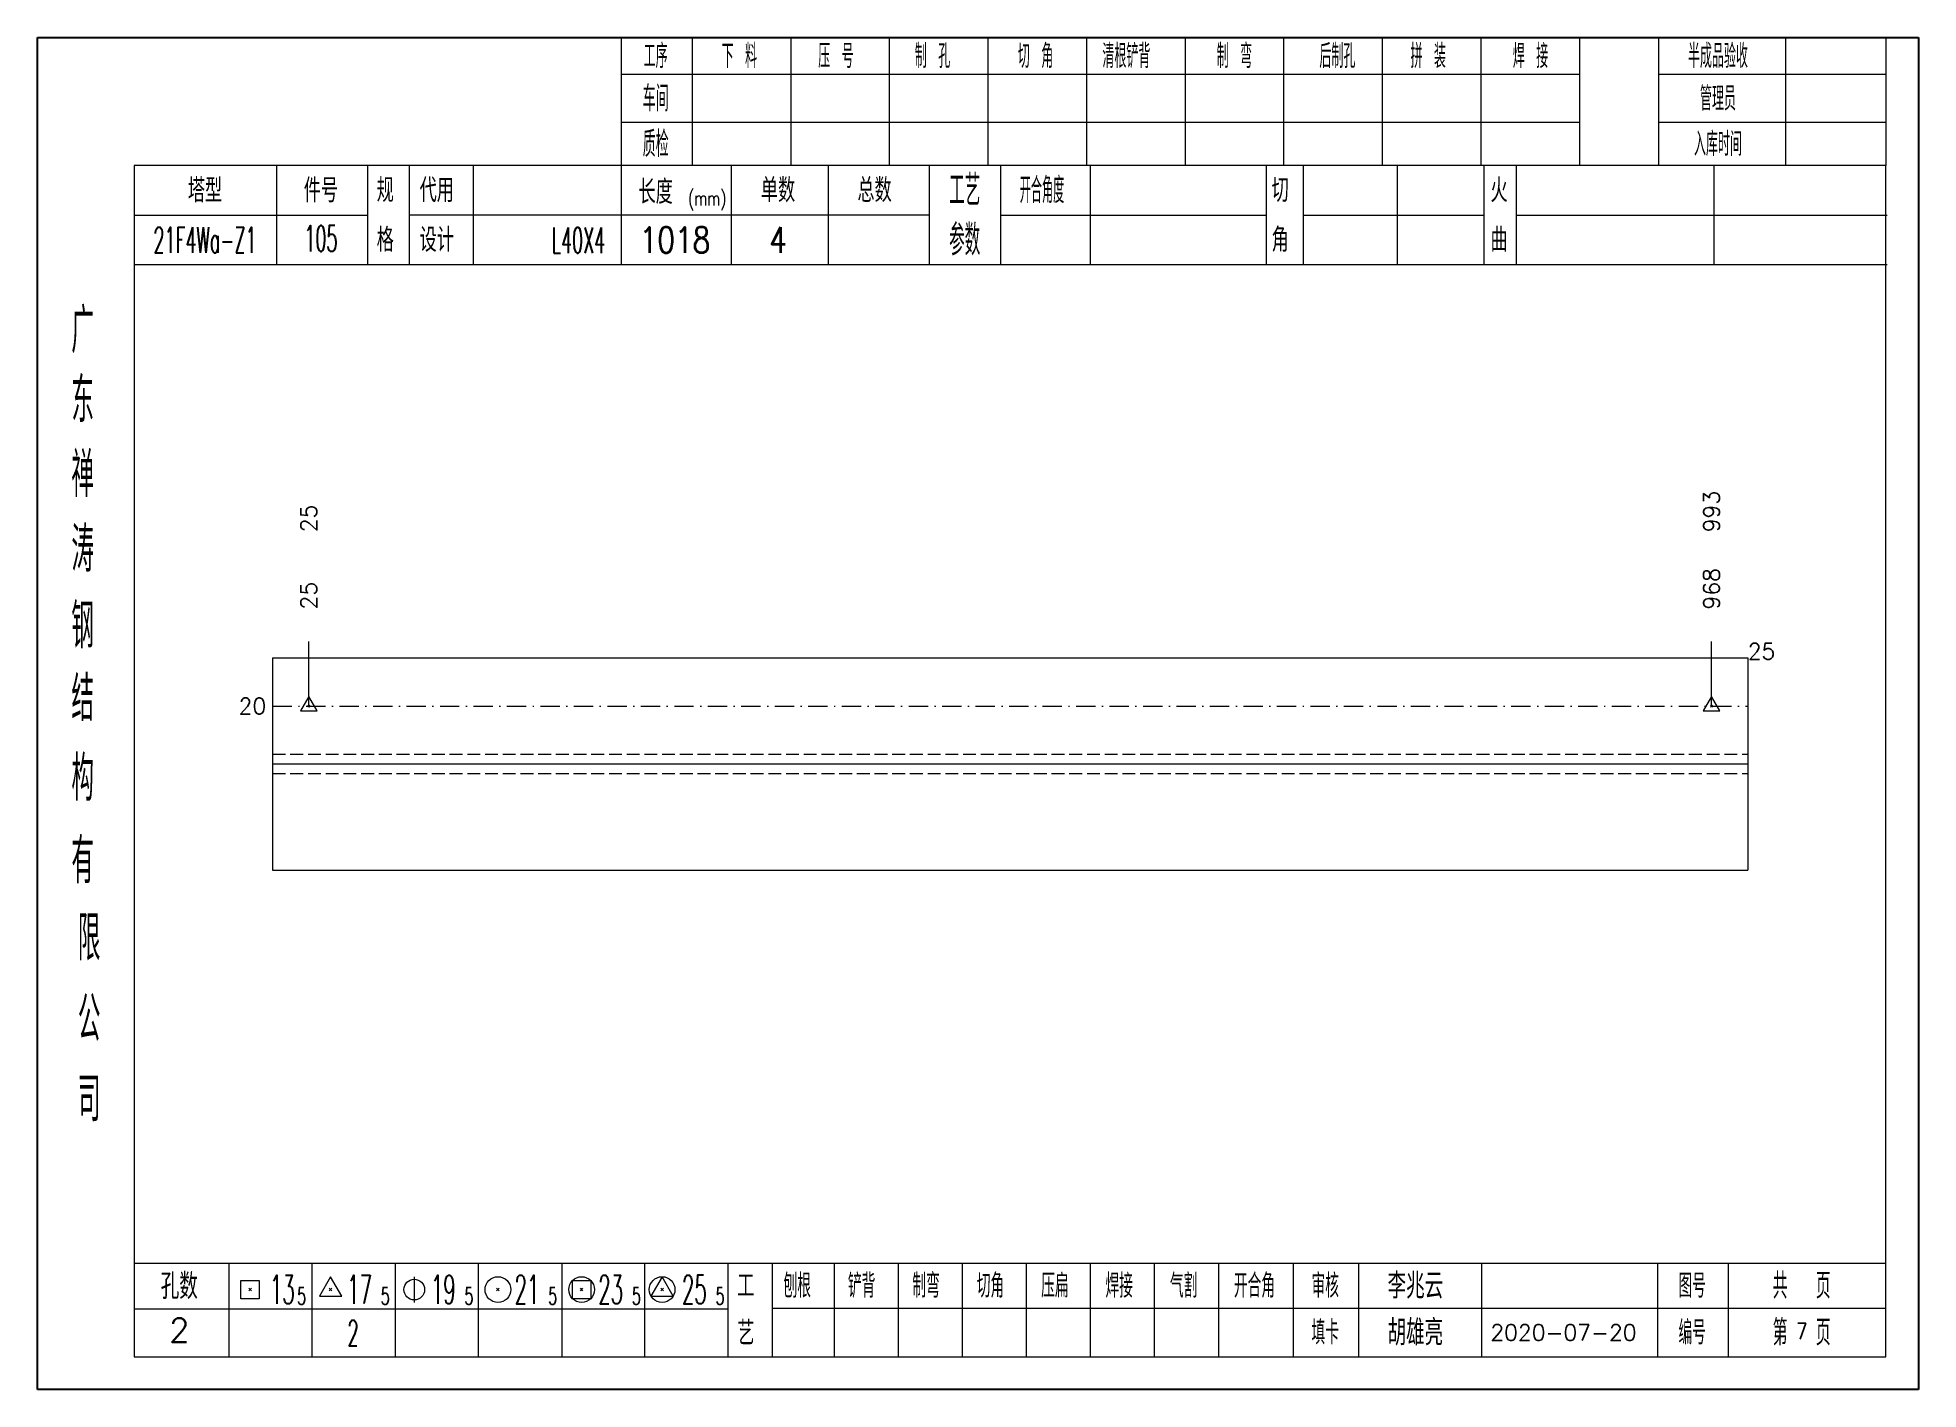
# Model space of a CAD drawing. Extents: x 1310 to 15542, y -76 to 8381.
# Drawn here: x 3389.2 to 3681.3, y 5793.7 to 6003.7 of the extents above; entities that cross this region are included whole.
import ezdxf
from ezdxf.enums import TextEntityAlignment as Align

# ---------------------------------------------------------------- set-up
doc = ezdxf.new("R2010")
doc.units = 0
doc.header["$MEASUREMENT"] = 0
doc.linetypes.add('一点画线', pattern=[5.2, 3, -1, 0.2, -1])
doc.linetypes.add('虚线', pattern=[2.75, 2, -0.75])
doc.layers.get('0').update_dxf_attribs({"linetype": 'CONTINUOUS', "lineweight": 25})
for name, color, linetype, lineweight in [('1', 7, 'CONTINUOUS', 25), ('4', 7, 'CONTINUOUS', 25), ('5', 7, 'CONTINUOUS', 25)]:
    doc.layers.add(name, color=color, linetype=linetype, lineweight=lineweight)
doc.styles.get("Standard").update_dxf_attribs({"font": 'simplex.shx', "width": 0.7, "height": 3, "bigfont": 'gbhzfs.shx'})

msp = doc.modelspace()

# ---------------------------------------------------------------- texts
at = {"color": 7, "linetype": 'Continuous', "lineweight": 13}
for s, p in [('25', (3431.329, 5926.824)), ('993', (3649.205, 5926.824))]:
    msp.add_text(s, height=2.5, rotation=90, dxfattribs=at).set_placement(p, align=Align.MIDDLE_LEFT)
at = {"color": 8, "linetype": 'Continuous', "lineweight": 9}
for s, p in [('25', (3431.329, 5914.824)), ('968', (3649.205, 5914.824))]:
    msp.add_text(s, height=2.5, rotation=90, dxfattribs=at).set_placement(p, align=Align.MIDDLE_LEFT)
at = {"color": 7, "linetype": 'Continuous', "lineweight": 13}
msp.add_text('25', height=2.5, dxfattribs=at).set_placement((3654.832, 5908.324), align=Align.MIDDLE_LEFT)
msp.add_text('20', height=2.5, dxfattribs=at).set_placement((3424.702, 5899.824), align=Align.MIDDLE_RIGHT)
at = {"layer": '4', "color": 1, "linetype": 'Continuous', "lineweight": 25}
for s, height, width, p in [('工序', 3.7, 0.7, (3485.202, 6000.781)), ('下 料', 3.7, 0.7, (3498.202, 6000.781)), ('压 号', 3.7, 0.7, (3513.202, 6000.781)), ('制 孔', 3.7, 0.7, (3528.202, 6000.781)), ('切 角', 3.7, 0.7, (3544.202, 6000.781)), ('清根铲背 ', 3.7, 0.7, (3559.202, 6000.781)), (' 制 弯', 3.7, 0.7, (3574.202, 6000.781)), (' 后制孔', 3.7, 0.7, (3590.202, 6000.781)), ('拼 装', 3.7, 0.7, (3605.202, 6000.781)), (' 焊 接', 3.7, 0.7, (3620.202, 6000.781)), ('半成品验收', 3.7, 0.7, (3650.202, 6000.781)), ('车间', 4, 0.7, (3485.202, 5994.181)), ('管理员', 3.7, 0.7, (3650.202, 5994.181)), ('质检', 4, 0.7, (3485.202, 5987.121)), ('入库时间', 3.7, 0.7, (3650.202, 5987.121)), ('工艺', 4.8, 0.7, (3533.202, 5979.941)), ('(mm)', 2.24, 0.7, (3493.202, 5978.681)), ('开合角度', 4, 0.6, (3545.202, 5979.941)), ('21F4Wa-Z1', 4, 0.5, (3415.202, 5972.201)), ('105', 4, 0.5, (3433.202, 5972.451)), ('L40X4', 4, 0.5, (3473.202, 5972.181)), ('1018', 4, 0.8, (3488.202, 5972.231)), ('4', 4, 0.8, (3504.202, 5972.231)), ('参数', 4.8, 0.7, (3533.202, 5972.231)), ('广', 6.96, 0.7, (3396.202, 5958.151)), ('东', 6.96, 0.7, (3396.202, 5947.361)), ('禅', 6.96, 0.7, (3396.202, 5935.771)), ('涛', 6.96, 0.7, (3396.202, 5924.171)), ('钢', 6.96, 0.7, (3396.202, 5912.281)), ('结', 6.96, 0.7, (3396.202, 5900.971)), ('构', 6.96, 0.7, (3396.202, 5888.591)), ('有', 6.96, 0.7, (3396.202, 5875.781)), ('限', 6.96, 0.7, (3397.202, 5863.781)), ('公', 6.96, 0.7, (3397.202, 5851.241)), ('司', 6.96, 0.7, (3397.202, 5838.761)), ('13', 4.47, 0.5, (3427.202, 5809.181)), ('17', 4.47, 0.5, (3439.202, 5809.181)), ('19', 4.47, 0.5, (3452.202, 5809.181)), ('21', 4.47, 0.5, (3465.202, 5809.181)), ('23', 4.47, 0.5, (3478.202, 5809.181)), ('25', 4.47, 0.5, (3491.202, 5809.181)), ('刨根', 3.7, 0.8, (3507.202, 5809.781)), ('铲背', 3.7, 0.8, (3517.202, 5809.781)), ('制弯', 3.7, 0.8, (3527.202, 5809.781)), ('切角', 3.7, 0.8, (3537.202, 5809.781)), ('压扁', 3.7, 0.8, (3547.202, 5809.781)), ('焊接', 3.7, 0.8, (3557.202, 5809.781)), ('气割', 3.7, 0.8, (3567.202, 5809.781)), ('开合角', 3.7, 0.8, (3578.202, 5809.781)), ('审核', 3.7, 0.8, (3589.202, 5809.781)), ('图号', 3.7, 0.8, (3646.202, 5809.781)), ('共  页', 4, 0.8, (3663.202, 5809.781)), ('5', 2.68, 0.6, (3430.202, 5808.181)), ('5', 2.68, 0.6, (3443.202, 5808.181)), ('5', 2.68, 0.6, (3456.202, 5808.181)), ('5', 2.68, 0.6, (3469.202, 5808.181)), ('5', 2.68, 0.6, (3482.202, 5808.181)), ('5', 2.68, 0.6, (3495.202, 5808.181)), ('填卡', 3.7, 0.8, (3589.202, 5802.511)), ('编号', 3.7, 0.8, (3646.202, 5802.511)), ('第  页', 4, 0.8, (3663.202, 5802.511)), ('2', 4, 0.5, (3438.202, 5802.431))]:
    msp.add_text(s, height=height, dxfattribs=dict(at, width=width)).set_placement(p, align=Align.MIDDLE_CENTER)
for s, height, p in [('塔型', 3.7, (3415.202, 5979.911)), ('件号', 3.7, (3433.202, 5979.911)), ('规', 3.7, (3443.202, 5979.941)), ('代用', 3.7, (3451.202, 5979.941)), ('长度', 3.7, (3485.202, 5979.681)), ('单数', 3.7, (3504.202, 5979.941)), ('总数', 3.7, (3519.202, 5979.941)), ('切', 3.7, (3582.202, 5979.941)), ('火', 3.7, (3616.202, 5979.941)), ('格', 3.7, (3443.202, 5972.231)), ('设计', 3.7, (3451.202, 5972.231)), ('角', 3.7, (3582.202, 5972.231)), ('曲', 3.7, (3616.202, 5972.231)), ('孔数', 4, (3411.202, 5809.701)), ('工', 3.7, (3499.202, 5809.781)), ('李兆云', 4, (3603.202, 5809.781)), ('2', 3.7, (3411.202, 5802.871)), ('艺', 3.7, (3499.202, 5802.431)), ('胡雄亮', 4, (3603.202, 5802.511)), ('2020-07-20', 2.5, (3626.202, 5802.511))]:
    msp.add_text(s, height=height, dxfattribs=at).set_placement(p, align=Align.MIDDLE_CENTER)
at = {"layer": '4', "color": 6, "linetype": 'Continuous', "lineweight": 25, "width": 0.8}
msp.add_text('7', height=2.5, dxfattribs=at).set_placement((3663.227, 5802.739), align=Align.MIDDLE_CENTER)

# ---------------------------------------------------------------- blocks, each defined once
blk = doc.blocks.new('孔17.5')
at = {"layer": '5', "color": 7, "linetype": 'Continuous', "lineweight": 13}
for p, q in [((0, 1), (-0.866, -0.5)), ((-0.1, -0.1), (0.1, 0.1)), ((0.1, -0.1), (-0.1, 0.1)), ((0.866, -0.5), (0, 1)), ((-0.866, -0.5), (0.866, -0.5))]:
    blk.add_line(p, q, dxfattribs=at)
blk = doc.blocks.new('CTJGK')
at = {"color": 6, "linetype": 'Continuous'}
for p, q in [((0, 209.97), (292.13, 209.97)), ((0, 0), (0, 209.97)), ((292.13, 209.97), (292.13, 0)), ((292.13, 0), (0, 0))]:
    blk.add_line(p, q, dxfattribs=at)

# ---------------------------------------------------------------- linework, layer by layer
at = {"color": 7, "linetype": 'Continuous', "lineweight": 13}
for p, q in [((3431.329, 5899.824), (3431.329, 5909.824)), ((3649.205, 5899.824), (3649.205, 5909.824))]:
    msp.add_line(p, q, dxfattribs=at)
at = {"color": 7, "linetype": 'Continuous', "lineweight": 18}
for p, q in [((3425.702, 5907.324), (3425.702, 5874.324)), ((3425.702, 5907.324), (3654.832, 5907.324)), ((3654.832, 5907.324), (3654.832, 5874.324)), ((3425.702, 5890.824), (3654.832, 5890.824))]:
    msp.add_line(p, q, dxfattribs=at)
at = {"color": 3, "linetype": '一点画线', "lineweight": 13}
msp.add_line((3425.702, 5899.824), (3654.832, 5899.824), dxfattribs=at)
at = {"color": 1, "linetype": '虚线', "lineweight": 18}
for p, q in [((3425.702, 5892.324), (3654.832, 5892.324)), ((3425.702, 5889.324), (3654.832, 5889.324))]:
    msp.add_line(p, q, dxfattribs=at)
at = {"layer": '1', "color": 7, "linetype": 'Continuous', "lineweight": 18}
msp.add_line((3425.702, 5874.324), (3654.832, 5874.324), dxfattribs=at)
at = {"layer": '4', "color": 1, "linetype": 'Continuous', "lineweight": 18}
for p, q in [((3389.202, 6003.651), (3389.202, 5793.681)), ((3681.332, 6003.651), (3389.202, 6003.651)), ((3479.832, 6003.651), (3479.832, 5983.811)), ((3490.862, 6003.651), (3490.862, 5983.791)), ((3506.172, 6003.651), (3506.172, 5983.791)), ((3521.492, 6003.651), (3521.492, 5983.791)), ((3536.802, 6003.651), (3536.802, 5983.791)), ((3552.112, 6003.651), (3552.112, 5983.791)), ((3567.422, 6003.651), (3567.422, 5983.791)), ((3582.742, 6003.651), (3582.742, 5983.791)), ((3598.052, 6003.651), (3598.052, 5983.791)), ((3613.362, 6003.651), (3613.362, 5983.791)), ((3628.672, 6003.651), (3628.672, 5983.811)), ((3628.672, 6003.651), (3628.672, 5983.791)), ((3640.952, 6003.651), (3640.952, 5983.791)), ((3660.702, 6003.651), (3660.702, 5983.791)), ((3676.282, 6003.651), (3676.282, 5983.791)), ((3681.332, 5973.851), (3681.332, 6003.651)), ((3628.672, 5997.921), (3479.832, 5997.921)), ((3676.282, 5997.921), (3640.952, 5997.921)), ((3628.672, 5990.441), (3479.832, 5990.441)), ((3676.282, 5990.441), (3640.952, 5990.441)), ((3404.212, 5983.791), (3404.212, 5798.731)), ((3676.282, 5983.791), (3404.212, 5983.791)), ((3426.332, 5983.801), (3426.332, 5968.381)), ((3440.482, 5968.381), (3440.482, 5983.791)), ((3446.982, 5968.381), (3446.982, 5983.791)), ((3456.852, 5983.791), (3456.852, 5968.381)), ((3479.832, 5983.811), (3479.832, 5968.381)), ((3496.952, 5983.791), (3496.952, 5968.381)), ((3512.002, 5983.791), (3512.002, 5968.381)), ((3527.702, 5983.791), (3527.702, 5968.381)), ((3538.762, 5983.791), (3538.762, 5968.381)), ((3552.712, 5983.791), (3552.712, 5968.381)), ((3580.012, 5983.791), (3580.012, 5968.381)), ((3585.772, 5983.791), (3585.772, 5968.381)), ((3600.392, 5983.791), (3600.392, 5968.381)), ((3613.852, 5983.791), (3613.852, 5968.381)), ((3618.842, 5983.791), (3618.842, 5968.381)), ((3649.582, 5983.791), (3649.582, 5968.381)), ((3676.282, 5798.731), (3676.282, 5983.791)), ((3440.482, 5976.031), (3404.212, 5976.031)), ((3527.702, 5976.081), (3446.982, 5976.081)), ((3538.762, 5976.081), (3580.012, 5976.081)), ((3585.772, 5976.081), (3613.852, 5976.081)), ((3618.842, 5976.081), (3676.462, 5976.081)), ((3681.332, 5793.681), (3681.332, 5973.851)), ((3676.462, 5968.381), (3404.212, 5968.381)), ((3404.212, 5813.261), (3676.282, 5813.261)), ((3418.902, 5813.261), (3418.902, 5798.731)), ((3431.832, 5798.731), (3431.832, 5813.261)), ((3444.762, 5813.261), (3444.762, 5798.731)), ((3457.682, 5798.731), (3457.682, 5813.261)), ((3470.612, 5813.261), (3470.612, 5798.731)), ((3483.542, 5798.731), (3483.542, 5813.261)), ((3496.462, 5798.731), (3496.462, 5813.261)), ((3503.332, 5798.731), (3503.332, 5813.261)), ((3512.992, 5798.731), (3512.992, 5813.261)), ((3522.932, 5798.731), (3522.932, 5813.261)), ((3532.872, 5798.731), (3532.872, 5813.261)), ((3542.822, 5798.731), (3542.822, 5813.261)), ((3552.762, 5798.731), (3552.762, 5813.261)), ((3562.702, 5798.731), (3562.702, 5813.261)), ((3572.652, 5798.731), (3572.652, 5813.261)), ((3584.292, 5798.731), (3584.292, 5813.261)), ((3594.442, 5798.731), (3594.442, 5813.261)), ((3613.502, 5798.731), (3613.502, 5813.261)), ((3640.882, 5798.731), (3640.882, 5813.261)), ((3651.842, 5798.731), (3651.842, 5813.261)), ((3496.462, 5806.131), (3404.212, 5806.131)), ((3503.292, 5806.291), (3676.282, 5806.291)), ((3404.212, 5798.731), (3676.282, 5798.731)), ((3389.202, 5793.681), (3681.332, 5793.681))]:
    msp.add_line(p, q, dxfattribs=at)
at = {"layer": '4', "color": 7, "linetype": 'Continuous', "lineweight": 13}
for p, q in [((3420.788, 5807.767), (3420.788, 5810.595)), ((3420.788, 5810.595), (3423.616, 5810.595)), ((3423.616, 5810.595), (3423.616, 5807.767)), ((3434.702, 5811.181), (3432.97, 5808.181)), ((3436.434, 5808.181), (3434.702, 5811.181)), ((3447.702, 5811.181), (3447.702, 5807.181)), ((3472.288, 5807.767), (3472.288, 5810.595)), ((3472.288, 5810.595), (3475.116, 5810.595)), ((3475.116, 5810.595), (3475.116, 5807.767)), ((3486.202, 5811.181), (3484.47, 5808.181)), ((3487.934, 5808.181), (3486.202, 5811.181)), ((3423.616, 5807.767), (3420.788, 5807.767)), ((3422.002, 5808.981), (3422.402, 5809.381)), ((3422.402, 5808.981), (3422.002, 5809.381)), ((3432.97, 5808.181), (3436.434, 5808.181)), ((3434.502, 5808.981), (3434.902, 5809.381)), ((3434.902, 5808.981), (3434.502, 5809.381)), ((3460.502, 5808.981), (3460.902, 5809.381)), ((3460.902, 5808.981), (3460.502, 5809.381)), ((3475.116, 5807.767), (3472.288, 5807.767)), ((3473.502, 5808.981), (3473.902, 5809.381)), ((3473.902, 5808.981), (3473.502, 5809.381)), ((3484.47, 5808.181), (3487.934, 5808.181)), ((3486.002, 5808.981), (3486.402, 5809.381)), ((3486.402, 5808.981), (3486.002, 5809.381))]:
    msp.add_line(p, q, dxfattribs=at)
for centre, radius in [((3447.702, 5809.181), 1.6), ((3460.702, 5809.181), 2), ((3473.702, 5809.181), 2), ((3486.202, 5809.181), 2)]:
    msp.add_circle(centre, radius, dxfattribs=at)

# ---------------------------------------------------------------- block references
at = {"color": 0, "linetype": 'Continuous'}
msp.add_blockref('CTJGK', (3389.202, 5793.681), dxfattribs=at)
at = {"color": 8, "linetype": 'Continuous', "lineweight": 9, "xscale": 1.5, "yscale": 1.5, "zscale": 1.5}
for p in [(3431.329, 5899.824), (3649.205, 5899.824)]:
    msp.add_blockref('孔17.5', p, dxfattribs=at)

msp.set_redraw_order([(e.dxf.handle, doc.entitydb.next_handle()) for e in msp.query("TEXT MTEXT ATTDEF DIMENSION ARC_DIMENSION")])  # texts and dimensions are drawn at this point

doc.saveas('drawing.dxf')
